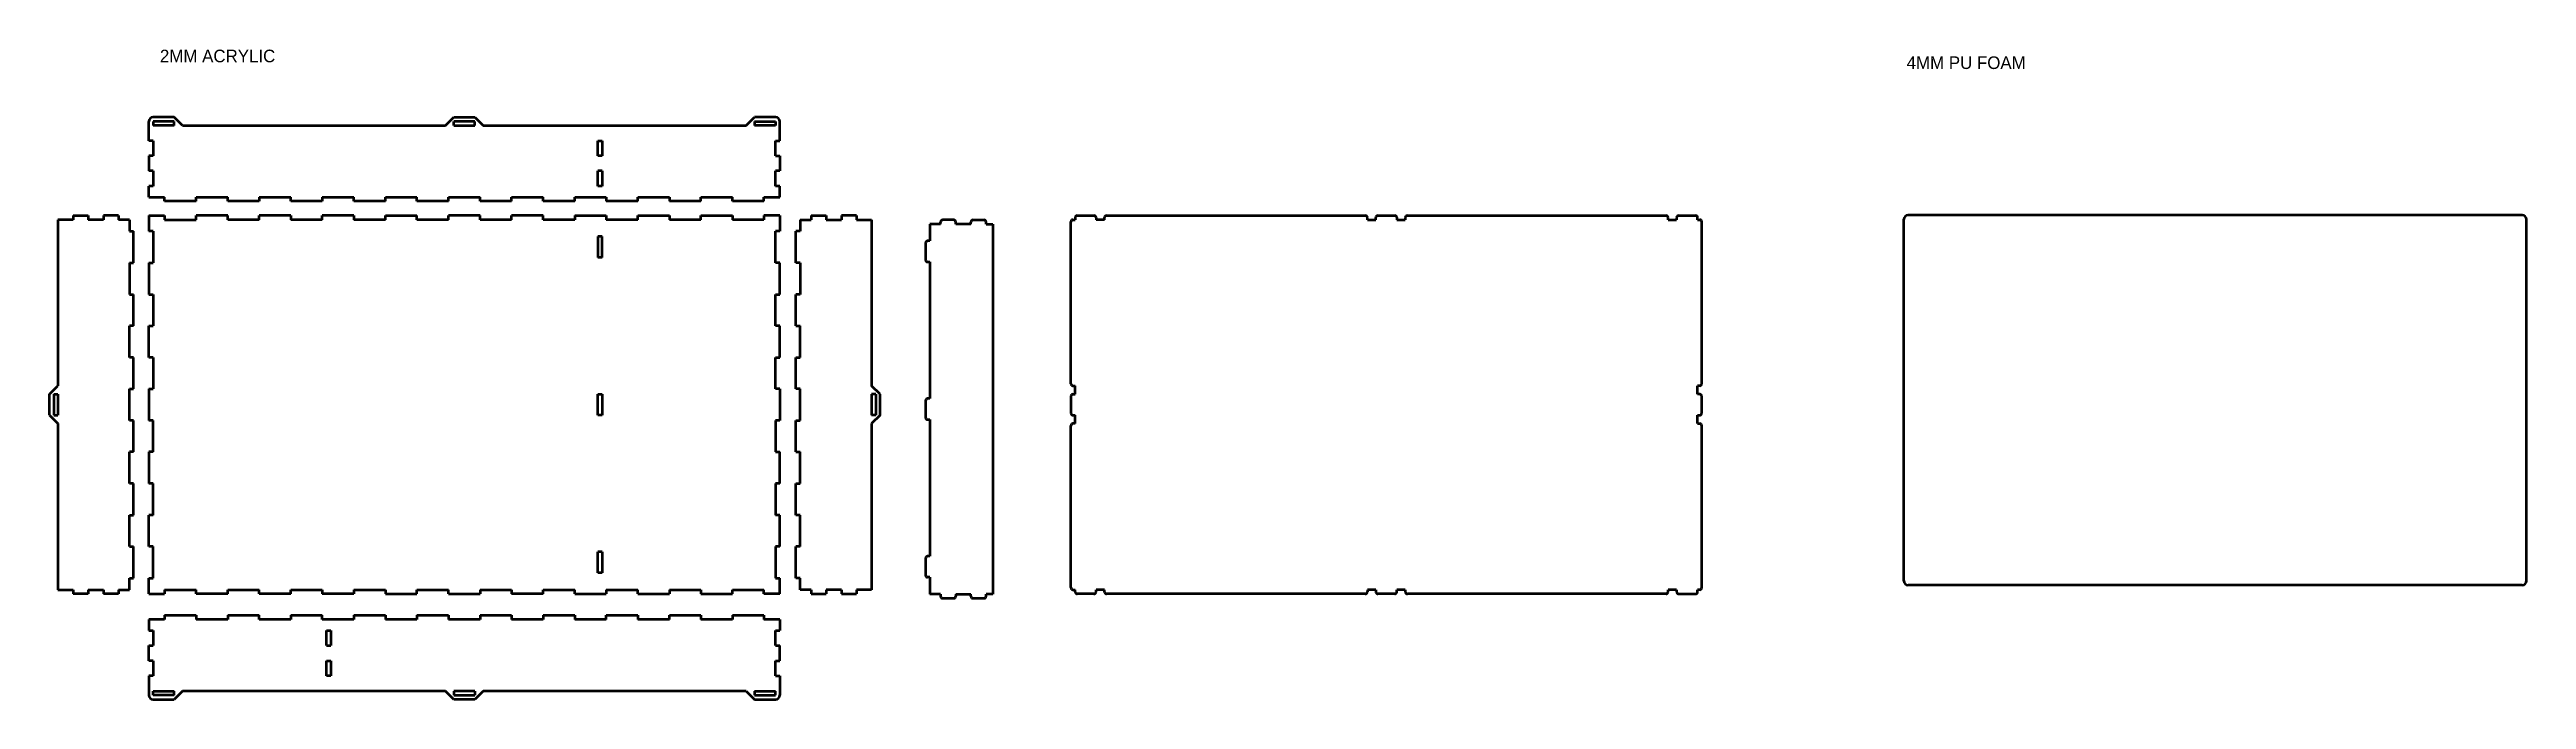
# Model space of a CAD drawing. Header units: inches. Extents: x -37 to 2382, y -491 to 489.
# Drawn here: x -37 to 1140, y -240 to 69 of the extents above; entities that cross this region are included whole.
import ezdxf

# ---------------------------------------------------------------- set-up
doc = ezdxf.new("R2010")
doc.units = ezdxf.units.IN
doc.header["$MEASUREMENT"] = 0
doc.layers.add('Layer 1', color=7, linetype='Continuous')
doc.layers.add('Layer 2', color=7, linetype='Continuous')

msp = doc.modelspace()

# ---------------------------------------------------------------- texts
at = {"char_height": 6, "attachment_point": 1}
for s, insert in [('2MM ACRYLIC', (15.1, 68.7)), ('4MM PU FOAM', (845.6, 65.5))]:
    msp.add_mtext_dynamic_manual_height_columns(s, width=276.773, gutter_width=1, heights=[0], dxfattribs=dict(at, insert=insert))

# ---------------------------------------------------------------- linework, layer by layer
at = {"layer": 'Layer 1', "color": 18, "lineweight": 50, "true_color": 0x020202}
for points in [[(1138.3, -10), (846.3, -10)], [(844.3, -184), (844.3, -12)], [(1140.3, -184), (1140.3, -12)], [(1138.3, -186), (846.3, -186)]]:
    msp.add_lwpolyline(points, dxfattribs=at)
for points in [[(846.3, -10), (845.2, -10), (844.3, -10.9), (844.3, -12)], [(1140.3, -12), (1140.3, -10.9), (1139.4, -10), (1138.3, -10)], [(844.3, -184), (844.3, -185.1), (845.2, -186), (846.3, -186)], [(1138.3, -186), (1139.4, -186), (1140.3, -185.1), (1140.3, -184)]]:
    msp.add_open_spline(points, degree=3, dxfattribs=at)
at = {"layer": 'Layer 2', "color": 18, "lineweight": 50, "true_color": 0x020202}
for points in [[(21.8, 36.6), (11.8, 36.6)], [(25.8, 32.6), (21.8, 36.6)], [(150.8, 32.6), (154.8, 36.6)], [(154.8, 36.6), (164.8, 36.6)], [(164.8, 36.6), (168.8, 32.6)], [(293.8, 32.6), (297.8, 36.6)], [(307.8, 36.6), (297.8, 36.6)], [(9.8, 25.4), (9.8, 34.6)], [(11.8, 25.4), (9.8, 25.4)], [(11.8, 34.6), (11.8, 32.6)], [(21.8, 34.6), (11.8, 34.6)], [(21.8, 32.6), (11.8, 32.6)], [(11.8, 25.4), (11.8, 18.2)], [(21.8, 32.6), (21.8, 34.6)], [(25.8, 32.6), (150.8, 32.6)], [(154.8, 32.6), (154.8, 34.6)], [(164.8, 34.6), (154.8, 34.6)], [(154.8, 32.6), (164.8, 32.6)], [(164.8, 32.6), (164.8, 34.6)], [(168.8, 32.6), (293.8, 32.6)], [(223.3, 25.4), (225.3, 25.4)], [(223.3, 18.2), (223.3, 25.4)], [(225.3, 25.4), (225.3, 18.2)], [(297.8, 34.6), (307.8, 34.6)], [(297.8, 34.6), (297.8, 32.6)], [(307.8, 32.6), (297.8, 32.6)], [(307.8, 34.6), (307.8, 32.6)], [(307.8, 25.4), (309.8, 25.4)], [(307.8, 18.2), (307.8, 25.4)], [(309.8, 25.4), (309.8, 34.6)], [(9.8, 18.2), (9.8, 11)], [(11.8, 18.2), (9.8, 18.2)], [(225.3, 18.2), (223.3, 18.2)], [(307.8, 18.2), (309.8, 18.2)], [(309.8, 18.2), (309.8, 11)], [(11.8, 11), (9.8, 11)], [(9.8, -1.4), (9.8, 3.8)], [(11.8, 3.8), (9.8, 3.8)], [(11.8, 11), (11.8, 3.8)], [(225.3, 11), (223.3, 11)], [(223.3, 3.8), (223.3, 11)], [(225.3, 3.8), (223.3, 3.8)], [(225.3, 11), (225.3, 3.8)], [(309.8, 11), (307.8, 11)], [(307.8, 3.8), (307.8, 11)], [(309.8, 3.8), (307.8, 3.8)], [(309.8, -1.4), (309.8, 3.8)], [(-26.2, -10.2), (-19, -10.2)], [(-26.2, -10.2), (-26.2, -12.2)], [(-19, -10.2), (-19, -12.2)], [(-4.6, -10.2), (-11.8, -10.2)], [(-11.8, -10.2), (-11.8, -12.2)], [(-4.6, -10.2), (-4.6, -12.2)], [(9.8, -1.4), (17.3, -1.4)], [(9.8, -10.2), (9.8, -17.7)], [(9.8, -10.2), (17.3, -10.2)], [(17.3, -3.4), (17.3, -1.4)], [(32.3, -3.4), (17.3, -3.4)], [(17.3, -10.2), (17.3, -12.2)], [(32.3, -3.4), (32.3, -1.4)], [(32.3, -1.4), (47.3, -1.4)], [(32.3, -12.2), (32.3, -10.2)], [(47.3, -10.2), (32.3, -10.2)], [(47.3, -3.4), (47.3, -1.4)], [(62.3, -3.4), (47.3, -3.4)], [(47.3, -12.2), (47.3, -10.2)], [(62.3, -1.4), (62.3, -3.4)], [(62.3, -1.4), (77.3, -1.4)], [(62.3, -12.2), (62.3, -10.2)], [(77.3, -10.2), (62.3, -10.2)], [(77.3, -3.4), (77.3, -1.4)], [(92.3, -3.4), (77.3, -3.4)], [(77.3, -10.2), (77.3, -12.2)], [(92.3, -1.4), (92.3, -3.4)], [(92.3, -1.4), (107.3, -1.4)], [(92.3, -12.2), (92.3, -10.2)], [(107.3, -10.2), (92.3, -10.2)], [(107.3, -3.4), (107.3, -1.4)], [(122.3, -3.4), (107.3, -3.4)], [(107.3, -10.2), (107.3, -12.2)], [(122.3, -3.4), (122.3, -1.4)], [(122.3, -1.4), (137.3, -1.4)], [(122.3, -12.2), (122.3, -10.2)], [(122.3, -10.2), (137.3, -10.2)], [(137.3, -3.4), (137.3, -1.4)], [(152.3, -3.4), (137.3, -3.4)], [(137.3, -12.2), (137.3, -10.2)], [(152.3, -1.4), (167.3, -1.4)], [(152.3, -3.4), (152.3, -1.4)], [(152.3, -12.2), (152.3, -10.2)], [(167.3, -10.2), (152.3, -10.2)], [(167.3, -3.4), (167.3, -1.4)], [(182.3, -3.4), (167.3, -3.4)], [(167.3, -12.2), (167.3, -10.2)], [(182.3, -1.4), (197.3, -1.4)], [(182.3, -3.4), (182.3, -1.4)], [(182.3, -12.2), (182.3, -10.2)], [(197.3, -10.2), (182.3, -10.2)], [(197.3, -3.4), (197.3, -1.4)], [(212.3, -3.4), (197.3, -3.4)], [(197.3, -12.2), (197.3, -10.2)], [(212.3, -1.4), (227.3, -1.4)], [(212.3, -3.4), (212.3, -1.4)], [(212.3, -10.2), (212.3, -12.2)], [(212.3, -10.2), (227.3, -10.2)], [(227.3, -1.4), (227.3, -3.4)], [(242.3, -3.4), (227.3, -3.4)], [(227.3, -10.2), (227.3, -12.2)], [(242.3, -1.4), (257.3, -1.4)], [(242.3, -3.4), (242.3, -1.4)], [(242.3, -12.2), (242.3, -10.2)], [(242.3, -10.2), (257.3, -10.2)], [(257.3, -1.4), (257.3, -3.4)], [(272.3, -3.4), (257.3, -3.4)], [(257.3, -10.2), (257.3, -12.2)], [(272.3, -1.4), (287.3, -1.4)], [(272.3, -3.4), (272.3, -1.4)], [(272.3, -10.2), (287.3, -10.2)], [(272.3, -12.2), (272.3, -10.2)], [(287.3, -3.4), (287.3, -1.4)], [(302.3, -3.4), (287.3, -3.4)], [(287.3, -10.2), (287.3, -12.2)], [(302.3, -1.4), (309.8, -1.4)], [(302.3, -3.4), (302.3, -1.4)], [(309.8, -10.2), (302.3, -10.2)], [(302.3, -10.2), (302.3, -12.2)], [(309.8, -10.2), (309.8, -17.7)], [(324.7, -10.2), (331.9, -10.2)], [(324.7, -10.2), (324.7, -12.2)], [(331.9, -10.2), (331.9, -12.2)], [(346.3, -10.2), (339.1, -10.2)], [(339.1, -10.2), (339.1, -12.2)], [(346.3, -10.2), (346.3, -12.2)], [(450.2, -11.2), (450.2, -12.2)], [(451.2, -10.2), (459.2, -10.2)], [(460.2, -11.2), (460.2, -12.2)], [(464.2, -12.2), (464.2, -11.2)], [(465.2, -10.2), (588.2, -10.2)], [(589.2, -12.2), (589.2, -11.2)], [(593.2, -12.2), (593.2, -11.2)], [(594.2, -10.2), (602.2, -10.2)], [(603.2, -11.2), (603.2, -12.2)], [(607.2, -11.2), (607.2, -12.2)], [(608.2, -10.2), (731.2, -10.2)], [(732.2, -12.2), (732.2, -11.2)], [(736.2, -11.2), (736.2, -12.2)], [(737.2, -10.2), (745.2, -10.2)], [(746.2, -12.2), (746.2, -11.2)], [(-26.2, -12.2), (-33.4, -12.2)], [(-33.4, -12.2), (-33.4, -91.2)], [(-11.8, -12.2), (-19, -12.2)], [(0.6, -12.2), (-4.6, -12.2)], [(0.6, -12.2), (0.6, -17.7)], [(0.6, -17.7), (2.6, -17.7)], [(2.6, -32.7), (2.6, -17.7)], [(11.8, -17.7), (9.8, -17.7)], [(11.8, -17.7), (11.8, -32.7)], [(17.3, -12.2), (32.3, -12.2)], [(62.3, -12.2), (47.3, -12.2)], [(92.3, -12.2), (77.3, -12.2)], [(122.3, -12.2), (107.3, -12.2)], [(152.3, -12.2), (137.3, -12.2)], [(182.3, -12.2), (167.3, -12.2)], [(212.3, -12.2), (197.3, -12.2)], [(223.3, -20.2), (223.3, -30.2)], [(225.3, -20.2), (223.3, -20.2)], [(225.3, -30.2), (225.3, -20.2)], [(242.3, -12.2), (227.3, -12.2)], [(272.3, -12.2), (257.3, -12.2)], [(302.3, -12.2), (287.3, -12.2)], [(309.8, -17.7), (307.8, -17.7)], [(307.8, -32.7), (307.8, -17.7)], [(319.5, -17.7), (317.5, -17.7)], [(317.5, -32.7), (317.5, -17.7)], [(319.5, -12.2), (324.7, -12.2)], [(319.5, -12.2), (319.5, -17.7)], [(331.9, -12.2), (339.1, -12.2)], [(346.3, -12.2), (353.5, -12.2)], [(353.5, -12.2), (353.5, -91.2)], [(379.1, -23.3), (379.1, -31.3)], [(381.1, -22.3), (380.1, -22.3)], [(386.3, -14.3), (381.1, -14.3)], [(381.1, -14.3), (381.1, -22.3)], [(386.3, -14.3), (386.3, -13.3)], [(392.5, -12.3), (387.3, -12.3)], [(393.5, -14.3), (393.5, -13.3)], [(400.7, -14.3), (393.5, -14.3)], [(400.7, -14.3), (400.7, -13.3)], [(401.7, -12.3), (406.9, -12.3)], [(407.9, -14.3), (407.9, -13.3)], [(407.9, -14.3), (411.1, -14.3)], [(411.1, -14.3), (411.1, -190.3)], [(448.2, -90.2), (448.2, -13.2)], [(449.2, -12.2), (450.2, -12.2)], [(464.2, -12.2), (460.2, -12.2)], [(589.2, -12.2), (593.2, -12.2)], [(603.2, -12.2), (607.2, -12.2)], [(732.2, -12.2), (736.2, -12.2)], [(746.2, -12.2), (747.2, -12.2)], [(748.2, -90.2), (748.2, -13.2)], [(0.6, -32.7), (2.6, -32.7)], [(0.6, -32.7), (0.6, -47.7)], [(9.8, -32.7), (9.8, -47.7)], [(9.8, -32.7), (11.8, -32.7)], [(225.3, -30.2), (223.3, -30.2)], [(309.8, -32.7), (307.8, -32.7)], [(309.8, -47.7), (309.8, -32.7)], [(319.5, -32.7), (317.5, -32.7)], [(319.5, -32.7), (319.5, -47.7)], [(380.1, -32.3), (381.1, -32.3)], [(381.1, -32.3), (381.1, -97.3)], [(0.6, -47.7), (2.6, -47.7)], [(2.6, -62.7), (2.6, -47.7)], [(9.8, -47.7), (11.8, -47.7)], [(11.8, -47.7), (11.8, -62.7)], [(307.8, -47.7), (309.8, -47.7)], [(307.8, -62.7), (307.8, -47.7)], [(319.5, -47.7), (317.5, -47.7)], [(317.5, -62.7), (317.5, -47.7)], [(2.6, -62.7), (0.6, -62.7)], [(0.6, -77.7), (0.6, -62.7)], [(9.8, -77.7), (9.8, -62.7)], [(9.8, -62.7), (11.8, -62.7)], [(309.8, -62.7), (307.8, -62.7)], [(309.8, -77.7), (309.8, -62.7)], [(317.5, -62.7), (319.5, -62.7)], [(319.5, -77.7), (319.5, -62.7)], [(2.6, -77.7), (0.6, -77.7)], [(2.6, -92.7), (2.6, -77.7)], [(11.8, -77.7), (9.8, -77.7)], [(11.8, -77.7), (11.8, -92.7)], [(307.8, -77.7), (309.8, -77.7)], [(307.8, -92.7), (307.8, -77.7)], [(317.5, -77.7), (319.5, -77.7)], [(317.5, -92.7), (317.5, -77.7)], [(-37.4, -95.2), (-33.4, -91.2)], [(0.6, -107.7), (0.6, -92.7)], [(0.6, -92.7), (2.6, -92.7)], [(9.8, -92.7), (9.8, -107.7)], [(9.8, -92.7), (11.8, -92.7)], [(309.8, -92.7), (307.8, -92.7)], [(309.8, -92.7), (309.8, -107.7)], [(319.5, -92.7), (317.5, -92.7)], [(319.5, -107.7), (319.5, -92.7)], [(357.5, -95.2), (353.5, -91.2)], [(449.2, -91.2), (450.2, -91.2)], [(450.2, -95.2), (450.2, -91.2)], [(747.2, -91.2), (746.2, -91.2)], [(746.2, -95.2), (746.2, -91.2)], [(-37.4, -105.2), (-37.4, -95.2)], [(-37.4, -105.2), (-33.4, -109.2)], [(-35.4, -95.2), (-33.4, -95.2)], [(-35.4, -95.2), (-35.4, -105.2)], [(-35.4, -105.2), (-33.4, -105.2)], [(-33.4, -95.2), (-33.4, -105.2)], [(223.3, -95.2), (225.3, -95.2)], [(223.3, -105.2), (223.3, -95.2)], [(225.3, -105.2), (223.3, -105.2)], [(225.3, -95.2), (225.3, -105.2)], [(355.5, -95.2), (353.5, -95.2)], [(353.5, -95.2), (353.5, -105.2)], [(355.5, -105.2), (353.5, -105.2)], [(357.5, -105.2), (353.5, -109.2)], [(355.5, -95.2), (355.5, -105.2)], [(357.5, -105.2), (357.5, -95.2)], [(379.1, -98.3), (379.1, -106.3)], [(381.1, -97.3), (380.1, -97.3)], [(448.2, -96.2), (448.2, -104.2)], [(449.2, -95.2), (450.2, -95.2)], [(449.2, -105.2), (450.2, -105.2)], [(450.2, -109.2), (450.2, -105.2)], [(747.2, -95.2), (746.2, -95.2)], [(746.2, -105.2), (747.2, -105.2)], [(746.2, -109.2), (746.2, -105.2)], [(748.2, -104.2), (748.2, -96.2)], [(-33.4, -109.2), (-33.4, -188.2)], [(2.6, -107.7), (0.6, -107.7)], [(2.6, -122.7), (2.6, -107.7)], [(11.8, -107.7), (9.8, -107.7)], [(11.8, -122.7), (11.8, -107.7)], [(309.8, -107.7), (307.8, -107.7)], [(307.8, -107.7), (307.8, -122.7)], [(317.5, -122.7), (317.5, -107.7)], [(317.5, -107.7), (319.5, -107.7)], [(353.5, -109.2), (353.5, -188.2)], [(380.1, -107.3), (381.1, -107.3)], [(381.1, -107.3), (381.1, -172.3)], [(448.2, -187.2), (448.2, -110.2)], [(450.2, -109.2), (449.2, -109.2)], [(746.2, -109.2), (747.2, -109.2)], [(748.2, -187.2), (748.2, -110.2)], [(0.6, -137.7), (0.6, -122.7)], [(2.6, -122.7), (0.6, -122.7)], [(9.8, -122.7), (9.8, -137.7)], [(11.8, -122.7), (9.8, -122.7)], [(307.8, -122.7), (309.8, -122.7)], [(309.8, -137.7), (309.8, -122.7)], [(317.5, -122.7), (319.5, -122.7)], [(319.5, -137.7), (319.5, -122.7)], [(2.6, -137.7), (0.6, -137.7)], [(2.6, -152.7), (2.6, -137.7)], [(11.8, -137.7), (9.8, -137.7)], [(11.8, -152.7), (11.8, -137.7)], [(309.8, -137.7), (307.8, -137.7)], [(307.8, -137.7), (307.8, -152.7)], [(317.5, -152.7), (317.5, -137.7)], [(317.5, -137.7), (319.5, -137.7)], [(0.6, -167.7), (0.6, -152.7)], [(0.6, -152.7), (2.6, -152.7)], [(9.8, -167.7), (9.8, -152.7)], [(11.8, -152.7), (9.8, -152.7)], [(309.8, -152.7), (307.8, -152.7)], [(309.8, -167.7), (309.8, -152.7)], [(319.5, -152.7), (317.5, -152.7)], [(319.5, -167.7), (319.5, -152.7)], [(0.6, -167.7), (2.6, -167.7)], [(2.6, -182.7), (2.6, -167.7)], [(11.8, -167.7), (9.8, -167.7)], [(11.8, -182.7), (11.8, -167.7)], [(225.3, -170.2), (223.3, -170.2)], [(223.3, -180.2), (223.3, -170.2)], [(225.3, -170.2), (225.3, -180.2)], [(309.8, -167.7), (307.8, -167.7)], [(307.8, -167.7), (307.8, -182.7)], [(317.5, -182.7), (317.5, -167.7)], [(319.5, -167.7), (317.5, -167.7)], [(379.1, -173.3), (379.1, -181.3)], [(381.1, -172.3), (380.1, -172.3)], [(-33.4, -188.2), (-26.2, -188.2)], [(-26.2, -188.2), (-26.2, -190.2)], [(-19, -188.2), (-19, -190.2)], [(-19, -188.2), (-11.8, -188.2)], [(-11.8, -188.2), (-11.8, -190.2)], [(-4.6, -188.2), (-4.6, -190.2)], [(-4.6, -188.2), (0.6, -188.2)], [(0.6, -188.2), (0.6, -182.7)], [(0.6, -182.7), (2.6, -182.7)], [(9.8, -190.2), (9.8, -182.7)], [(9.8, -182.7), (11.8, -182.7)], [(17.3, -188.2), (17.3, -190.2)], [(17.3, -188.2), (32.3, -188.2)], [(32.3, -190.2), (32.3, -188.2)], [(47.3, -190.2), (47.3, -188.2)], [(47.3, -188.2), (62.3, -188.2)], [(62.3, -190.2), (62.3, -188.2)], [(77.3, -190.2), (77.3, -188.2)], [(77.3, -188.2), (92.3, -188.2)], [(92.3, -188.2), (92.3, -190.2)], [(107.3, -188.2), (122.3, -188.2)], [(107.3, -188.2), (107.3, -190.2)], [(122.3, -188.2), (122.3, -190.2)], [(137.3, -188.2), (152.3, -188.2)], [(137.3, -190.2), (137.3, -188.2)], [(152.3, -190.2), (152.3, -188.2)], [(167.3, -188.2), (182.3, -188.2)], [(167.3, -188.2), (167.3, -190.2)], [(182.3, -188.2), (182.3, -190.2)], [(197.3, -188.2), (212.3, -188.2)], [(197.3, -190.2), (197.3, -188.2)], [(212.3, -190.2), (212.3, -188.2)], [(225.3, -180.2), (223.3, -180.2)], [(227.3, -188.2), (242.3, -188.2)], [(227.3, -188.2), (227.3, -190.2)], [(242.3, -190.2), (242.3, -188.2)], [(257.3, -188.2), (272.3, -188.2)], [(257.3, -188.2), (257.3, -190.2)], [(272.3, -188.2), (272.3, -190.2)], [(287.3, -188.2), (302.3, -188.2)], [(287.3, -190.2), (287.3, -188.2)], [(302.3, -190.2), (302.3, -188.2)], [(307.8, -182.7), (309.8, -182.7)], [(309.8, -190.2), (309.8, -182.7)], [(319.5, -182.7), (317.5, -182.7)], [(319.5, -188.2), (319.5, -182.7)], [(324.7, -188.2), (319.5, -188.2)], [(324.7, -188.2), (324.7, -190.2)], [(331.9, -188.2), (331.9, -190.2)], [(339.1, -188.2), (331.9, -188.2)], [(339.1, -188.2), (339.1, -190.2)], [(346.3, -188.2), (346.3, -190.2)], [(353.5, -188.2), (346.3, -188.2)], [(381.1, -182.3), (380.1, -182.3)], [(381.1, -182.3), (381.1, -190.3)], [(449.2, -188.2), (450.2, -188.2)], [(450.2, -189.2), (450.2, -188.2)], [(460.2, -189.2), (460.2, -188.2)], [(464.2, -188.2), (460.2, -188.2)], [(464.2, -189.2), (464.2, -188.2)], [(593.2, -188.2), (589.2, -188.2)], [(589.2, -188.2), (589.2, -189.2)], [(593.2, -188.2), (593.2, -189.2)], [(607.2, -188.2), (603.2, -188.2)], [(603.2, -189.2), (603.2, -188.2)], [(607.2, -188.2), (607.2, -189.2)], [(736.2, -188.2), (732.2, -188.2)], [(732.2, -189.2), (732.2, -188.2)], [(736.2, -188.2), (736.2, -189.2)], [(747.2, -188.2), (746.2, -188.2)], [(746.2, -189.2), (746.2, -188.2)], [(-19, -190.2), (-26.2, -190.2)], [(-4.6, -190.2), (-11.8, -190.2)], [(9.8, -190.2), (17.3, -190.2)], [(47.3, -190.2), (32.3, -190.2)], [(77.3, -190.2), (62.3, -190.2)], [(107.3, -190.2), (92.3, -190.2)], [(122.3, -190.2), (137.3, -190.2)], [(152.3, -190.2), (167.3, -190.2)], [(197.3, -190.2), (182.3, -190.2)], [(212.3, -190.2), (227.3, -190.2)], [(242.3, -190.2), (257.3, -190.2)], [(272.3, -190.2), (287.3, -190.2)], [(309.8, -190.2), (302.3, -190.2)], [(324.7, -190.2), (331.9, -190.2)], [(339.1, -190.2), (346.3, -190.2)], [(386.3, -190.3), (381.1, -190.3)], [(386.3, -190.3), (386.3, -191.3)], [(387.3, -192.3), (392.5, -192.3)], [(393.5, -190.3), (393.5, -191.3)], [(393.5, -190.3), (400.7, -190.3)], [(400.7, -191.3), (400.7, -190.3)], [(401.7, -192.3), (406.9, -192.3)], [(407.9, -191.3), (407.9, -190.3)], [(411.1, -190.3), (407.9, -190.3)], [(459.2, -190.2), (451.2, -190.2)], [(588.2, -190.2), (465.2, -190.2)], [(602.2, -190.2), (594.2, -190.2)], [(731.2, -190.2), (608.2, -190.2)], [(737.2, -190.2), (745.2, -190.2)], [(17.3, -202.4), (9.8, -202.4)], [(9.8, -202.4), (9.8, -207.6)], [(9.8, -207.6), (11.8, -207.6)], [(11.8, -207.6), (11.8, -214.8)], [(17.3, -200.4), (32.3, -200.4)], [(17.3, -200.4), (17.3, -202.4)], [(32.3, -200.4), (32.3, -202.4)], [(47.3, -202.4), (32.3, -202.4)], [(47.3, -200.4), (62.3, -200.4)], [(47.3, -200.4), (47.3, -202.4)], [(62.3, -202.4), (62.3, -200.4)], [(77.3, -202.4), (62.3, -202.4)], [(77.3, -200.4), (92.3, -200.4)], [(77.3, -200.4), (77.3, -202.4)], [(92.3, -202.4), (92.3, -200.4)], [(107.3, -202.4), (92.3, -202.4)], [(94.3, -207.6), (96.3, -207.6)], [(94.3, -214.8), (94.3, -207.6)], [(96.3, -207.6), (96.3, -214.8)], [(107.3, -200.4), (122.3, -200.4)], [(107.3, -200.4), (107.3, -202.4)], [(122.3, -200.4), (122.3, -202.4)], [(137.3, -202.4), (122.3, -202.4)], [(137.3, -200.4), (152.3, -200.4)], [(137.3, -200.4), (137.3, -202.4)], [(152.3, -200.4), (152.3, -202.4)], [(167.3, -202.4), (152.3, -202.4)], [(167.3, -200.4), (182.3, -200.4)], [(167.3, -200.4), (167.3, -202.4)], [(182.3, -200.4), (182.3, -202.4)], [(197.3, -202.4), (182.3, -202.4)], [(197.3, -200.4), (197.3, -202.4)], [(197.3, -200.4), (212.3, -200.4)], [(212.3, -200.4), (212.3, -202.4)], [(227.3, -202.4), (212.3, -202.4)], [(227.3, -202.4), (227.3, -200.4)], [(227.3, -200.4), (242.3, -200.4)], [(242.3, -200.4), (242.3, -202.4)], [(257.3, -202.4), (242.3, -202.4)], [(257.3, -202.4), (257.3, -200.4)], [(257.3, -200.4), (272.3, -200.4)], [(272.3, -200.4), (272.3, -202.4)], [(287.3, -202.4), (272.3, -202.4)], [(287.3, -200.4), (287.3, -202.4)], [(287.3, -200.4), (302.3, -200.4)], [(302.3, -200.4), (302.3, -202.4)], [(309.8, -202.4), (302.3, -202.4)], [(307.8, -214.8), (307.8, -207.6)], [(307.8, -207.6), (309.8, -207.6)], [(309.8, -202.4), (309.8, -207.6)], [(9.8, -214.8), (11.8, -214.8)], [(9.8, -222), (9.8, -214.8)], [(11.8, -222), (9.8, -222)], [(11.8, -222), (11.8, -229.2)], [(94.3, -214.8), (96.3, -214.8)], [(94.3, -222), (96.3, -222)], [(94.3, -229.2), (94.3, -222)], [(96.3, -222), (96.3, -229.2)], [(307.8, -214.8), (309.8, -214.8)], [(307.8, -229.2), (307.8, -222)], [(307.8, -222), (309.8, -222)], [(309.8, -222), (309.8, -214.8)], [(11.8, -229.2), (9.8, -229.2)], [(9.8, -229.2), (9.8, -238.4)], [(96.3, -229.2), (94.3, -229.2)], [(307.8, -229.2), (309.8, -229.2)], [(309.8, -229.2), (309.8, -238.4)], [(11.8, -236.4), (21.8, -236.4)], [(11.8, -238.4), (11.8, -236.4)], [(21.8, -238.4), (11.8, -238.4)], [(11.8, -240.4), (21.8, -240.4)], [(25.8, -236.4), (21.8, -240.4)], [(21.8, -238.4), (21.8, -236.4)], [(150.8, -236.4), (25.8, -236.4)], [(154.8, -240.4), (150.8, -236.4)], [(154.8, -236.4), (154.8, -238.4)], [(164.8, -236.4), (154.8, -236.4)], [(154.8, -238.4), (164.8, -238.4)], [(164.8, -240.4), (154.8, -240.4)], [(168.8, -236.4), (164.8, -240.4)], [(164.8, -236.4), (164.8, -238.4)], [(293.8, -236.4), (168.8, -236.4)], [(293.8, -236.4), (297.8, -240.4)], [(297.8, -236.4), (297.8, -238.4)], [(297.8, -236.4), (307.8, -236.4)], [(297.8, -238.4), (307.8, -238.4)], [(297.8, -240.4), (307.8, -240.4)], [(307.8, -238.4), (307.8, -236.4)]]:
    msp.add_lwpolyline(points, dxfattribs=at)
for points in [[(11.8, 36.6), (10.7, 36.6), (9.8, 35.7), (9.8, 34.6)], [(309.8, 34.6), (309.8, 35.7), (308.9, 36.6), (307.8, 36.6)], [(451.2, -10.2), (450.7, -10.2), (450.2, -10.6), (450.2, -11.2)], [(460.2, -11.2), (460.2, -10.6), (459.8, -10.2), (459.2, -10.2)], [(465.2, -10.2), (464.7, -10.2), (464.2, -10.6), (464.2, -11.2)], [(589.2, -11.2), (589.2, -10.6), (588.8, -10.2), (588.2, -10.2)], [(594.2, -10.2), (593.7, -10.2), (593.2, -10.6), (593.2, -11.2)], [(603.2, -11.2), (603.2, -10.6), (602.8, -10.2), (602.2, -10.2)], [(608.2, -10.2), (607.7, -10.2), (607.2, -10.6), (607.2, -11.2)], [(732.2, -11.2), (732.2, -10.6), (731.8, -10.2), (731.2, -10.2)], [(737.2, -10.2), (736.7, -10.2), (736.2, -10.6), (736.2, -11.2)], [(746.2, -11.2), (746.2, -10.6), (745.8, -10.2), (745.2, -10.2)], [(380.1, -22.3), (379.6, -22.3), (379.1, -22.8), (379.1, -23.3)], [(387.3, -12.3), (386.8, -12.3), (386.3, -12.8), (386.3, -13.3)], [(393.5, -13.3), (393.5, -12.8), (393.1, -12.3), (392.5, -12.3)], [(401.7, -12.3), (401.2, -12.3), (400.7, -12.8), (400.7, -13.3)], [(407.9, -13.3), (407.9, -12.8), (407.5, -12.3), (406.9, -12.3)], [(449.2, -12.2), (448.7, -12.2), (448.2, -12.6), (448.2, -13.2)], [(748.2, -13.2), (748.2, -12.6), (747.8, -12.2), (747.2, -12.2)], [(379.1, -31.3), (379.1, -31.9), (379.6, -32.3), (380.1, -32.3)], [(448.2, -90.2), (448.2, -90.7), (448.7, -91.2), (449.2, -91.2)], [(747.2, -91.2), (747.8, -91.2), (748.2, -90.7), (748.2, -90.2)], [(380.1, -97.3), (379.6, -97.3), (379.1, -97.8), (379.1, -98.3)], [(449.2, -95.2), (448.7, -95.2), (448.2, -95.6), (448.2, -96.2)], [(448.2, -104.2), (448.2, -104.7), (448.7, -105.2), (449.2, -105.2)], [(748.2, -96.2), (748.2, -95.6), (747.8, -95.2), (747.2, -95.2)], [(747.2, -105.2), (747.8, -105.2), (748.2, -104.7), (748.2, -104.2)], [(379.1, -106.3), (379.1, -106.9), (379.6, -107.3), (380.1, -107.3)], [(449.2, -109.2), (448.7, -109.2), (448.2, -109.6), (448.2, -110.2)], [(748.2, -110.2), (748.2, -109.6), (747.8, -109.2), (747.2, -109.2)], [(380.1, -172.3), (379.6, -172.3), (379.1, -172.8), (379.1, -173.3)], [(379.1, -181.3), (379.1, -181.9), (379.6, -182.3), (380.1, -182.3)], [(448.2, -187.2), (448.2, -187.7), (448.7, -188.2), (449.2, -188.2)], [(747.2, -188.2), (747.8, -188.2), (748.2, -187.7), (748.2, -187.2)], [(386.3, -191.3), (386.3, -191.9), (386.8, -192.3), (387.3, -192.3)], [(392.5, -192.3), (393.1, -192.3), (393.5, -191.9), (393.5, -191.3)], [(400.7, -191.3), (400.7, -191.9), (401.2, -192.3), (401.7, -192.3)], [(406.9, -192.3), (407.5, -192.3), (407.9, -191.9), (407.9, -191.3)], [(450.2, -189.2), (450.2, -189.7), (450.7, -190.2), (451.2, -190.2)], [(459.2, -190.2), (459.8, -190.2), (460.2, -189.7), (460.2, -189.2)], [(464.2, -189.2), (464.2, -189.7), (464.7, -190.2), (465.2, -190.2)], [(588.2, -190.2), (588.8, -190.2), (589.2, -189.7), (589.2, -189.2)], [(593.2, -189.2), (593.2, -189.7), (593.7, -190.2), (594.2, -190.2)], [(602.2, -190.2), (602.8, -190.2), (603.2, -189.7), (603.2, -189.2)], [(607.2, -189.2), (607.2, -189.7), (607.7, -190.2), (608.2, -190.2)], [(731.2, -190.2), (731.8, -190.2), (732.2, -189.7), (732.2, -189.2)], [(736.2, -189.2), (736.2, -189.7), (736.7, -190.2), (737.2, -190.2)], [(745.2, -190.2), (745.8, -190.2), (746.2, -189.7), (746.2, -189.2)], [(9.8, -238.4), (9.8, -239.5), (10.7, -240.4), (11.8, -240.4)], [(307.8, -240.4), (308.9, -240.4), (309.8, -239.5), (309.8, -238.4)]]:
    msp.add_open_spline(points, degree=3, dxfattribs=at)

msp.set_redraw_order([(e.dxf.handle, doc.entitydb.next_handle()) for e in msp.query("TEXT MTEXT ATTDEF DIMENSION ARC_DIMENSION")])  # texts and dimensions are drawn at this point

doc.saveas('drawing.dxf')
